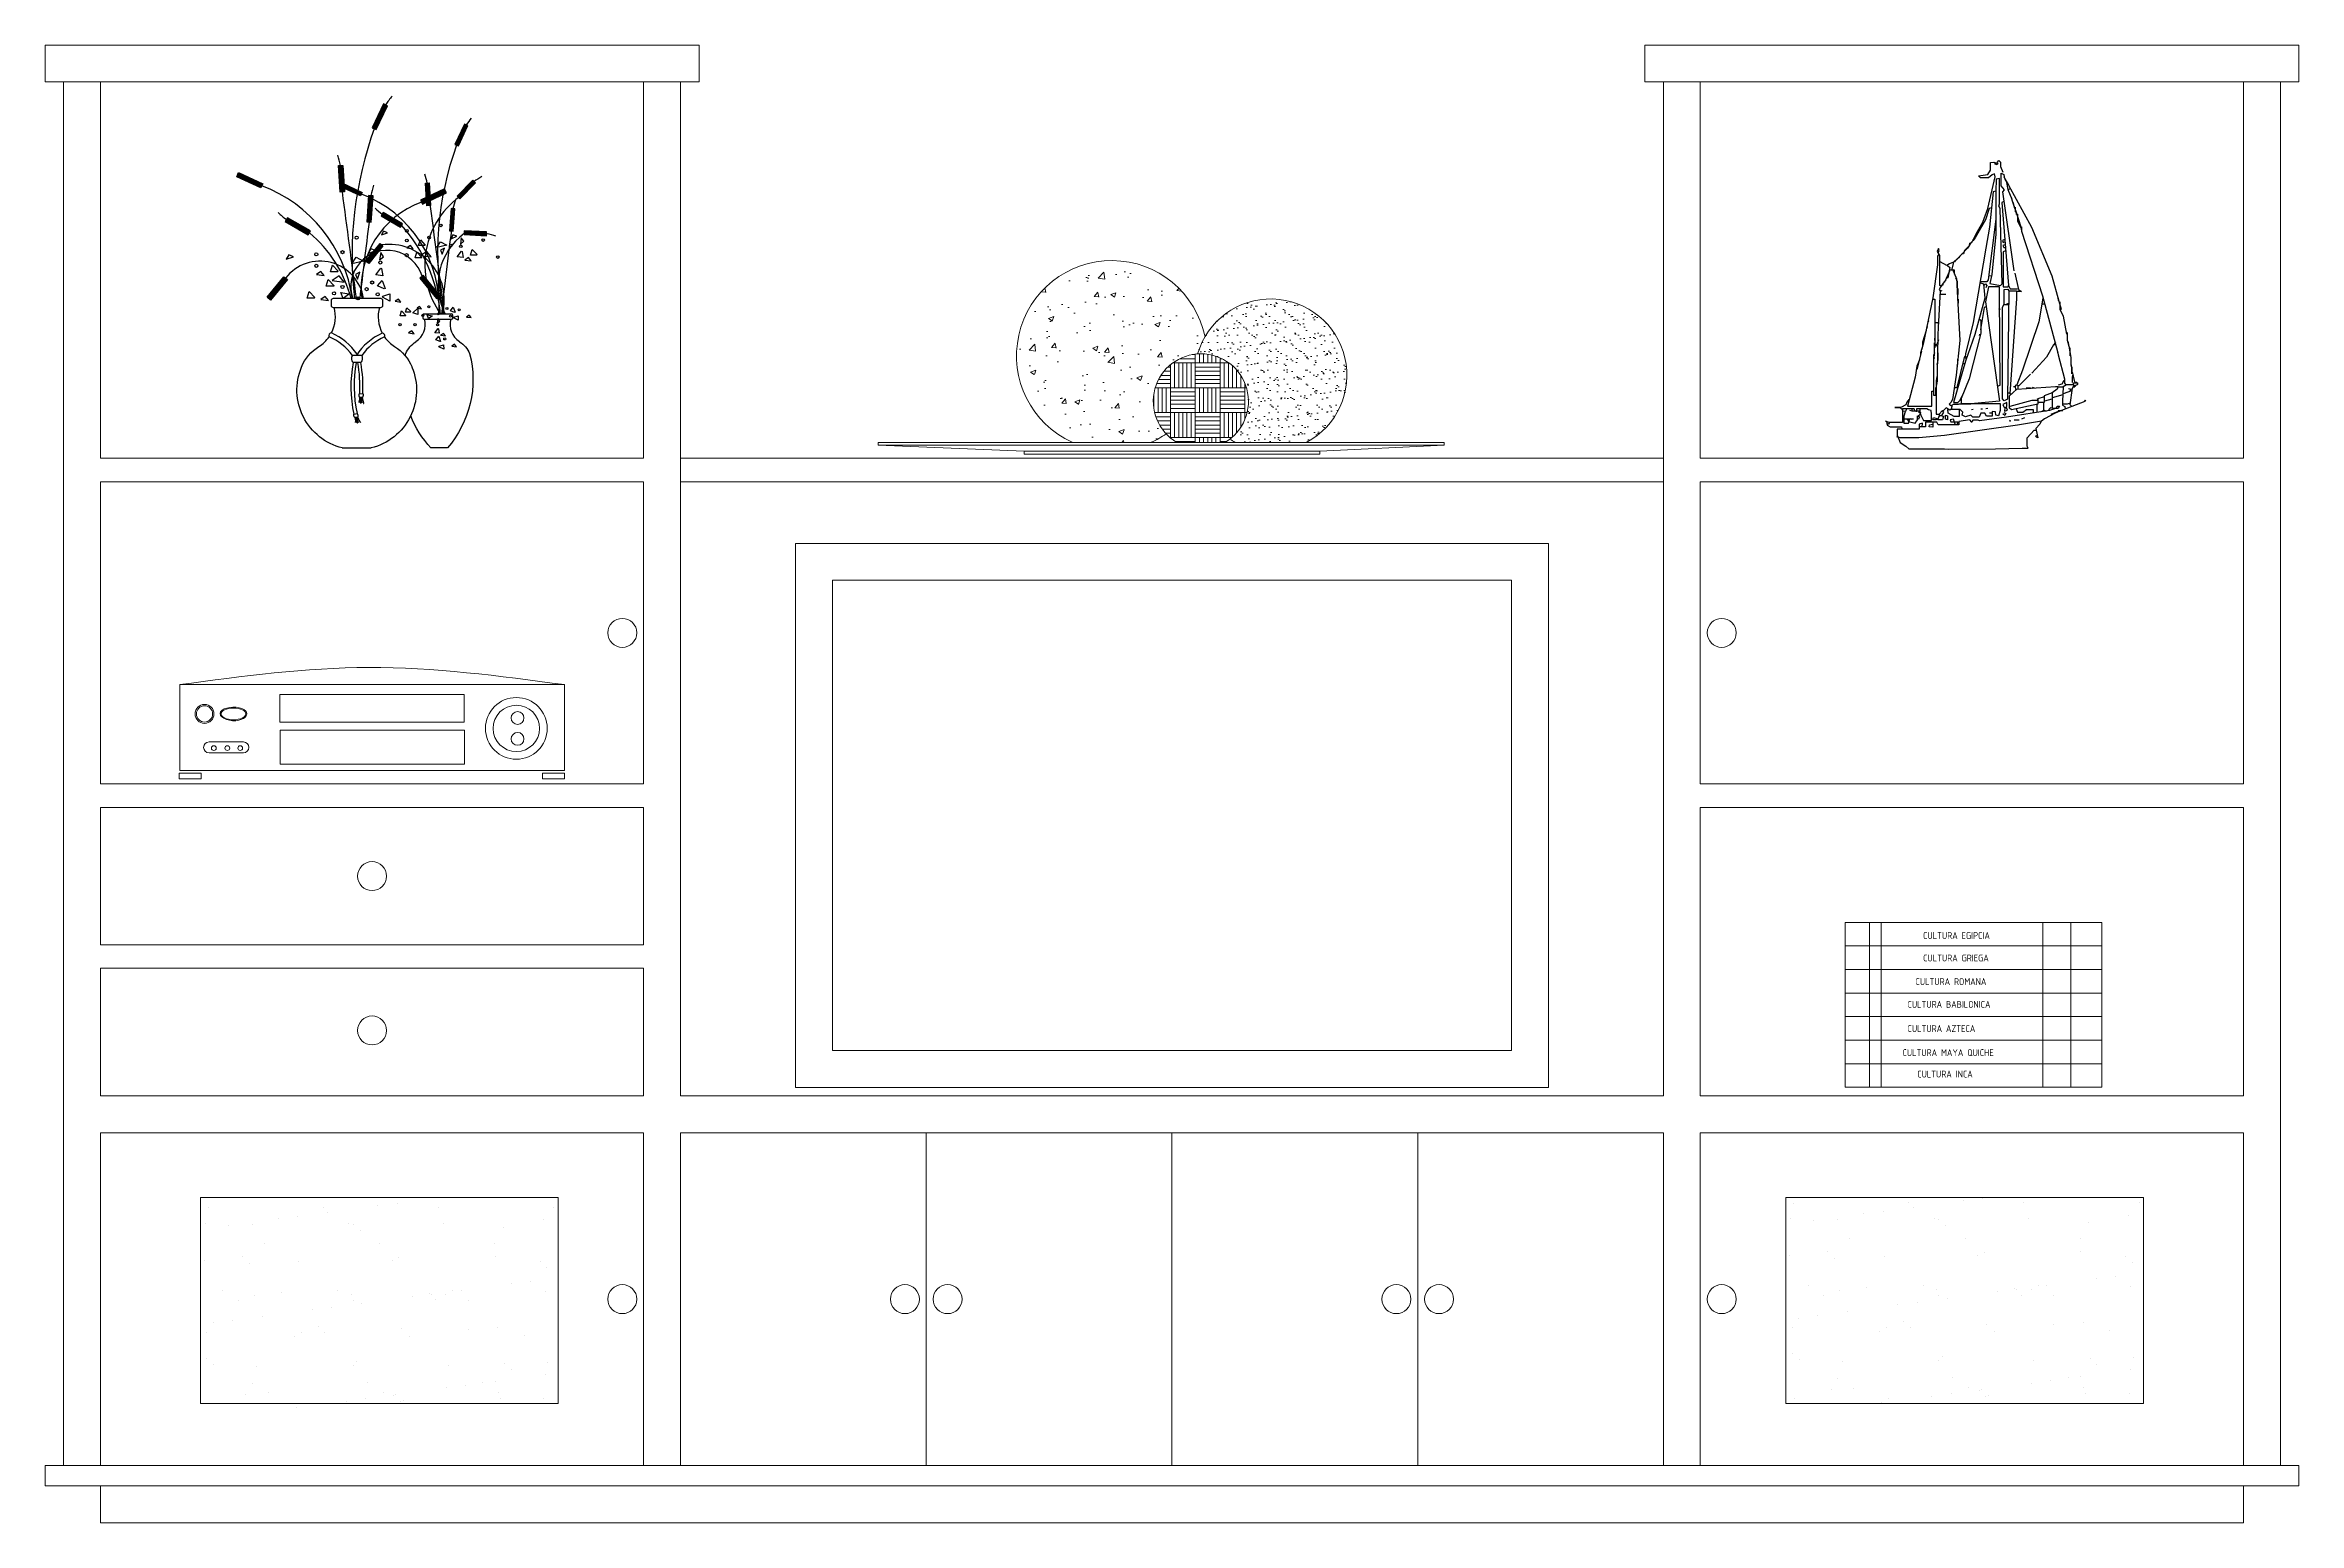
# Model space of a CAD drawing. Header units: inches. Extents: x 82.12 to 85.17, y 59.2 to 61.2.
import ezdxf

# ---------------------------------------------------------------- set-up
doc = ezdxf.new("R2010")
doc.units = ezdxf.units.IN
doc.header["$MEASUREMENT"] = 0
doc.layers.add('www.dwgautocad.com', color=7, linetype='CONTINUOUS')
doc.styles.get("Standard").update_dxf_attribs({"font": 'archquik.shx'})

msp = doc.modelspace()

# ---------------------------------------------------------------- texts
at = {"layer": 'www.dwgautocad.com'}
for s, p in [('CULTURA EGIPCIA', (84.6616, 59.9934)), ('CULTURA GRIEGA', (84.6616, 59.963)), ('CULTURA ROMANA', (84.6513, 59.9311)), ('CULTURA BABILONICA', (84.6405, 59.9002)), ('CULTURA AZTECA', (84.6405, 59.8675)), ('CULTURA MAYA QUICHE', (84.6337, 59.8349)), ('CULTURA INCA', (84.6536, 59.8059))]:
    msp.add_text(s, height=0.009373, dxfattribs=at).set_placement(p)

# ---------------------------------------------------------------- hatches: boundary and pattern name
at = {"layer": 'www.dwgautocad.com', "lineweight": 0}
h = msp.add_hatch(dxfattribs=at)
h.set_pattern_fill('AR-CONC', color=256, scale=0.01, style=0)
h.set_pattern_definition([(50, (-134.7234, -1.521446), (0.071726018, -0.006275213), [0.0075, -0.0825]), (355, (-134.7234, -1.521446), (-0.013875133, 0.075219213), [0.006, -0.066]), (100.4514, (-134.71742, -1.52197), (0.057850938, 0.068943954), [0.00637402, -0.070114211]), (46.1842, (-134.7234, -1.50145), (0.106724105, -0.0165519), [0.01125, -0.12375]), (96.6356, (-134.7145, -1.50283), (0.09346627, 0.097411787), [0.00956103, -0.1051713]), (351.1842, (-134.7234, -1.50145), (0.093466195, 0.09741186), [0.009, -0.099]), (21, (-134.7134, -1.506446), (0.059690705, -0.040261889), [0.0075, -0.0825]), (326, (-134.7134, -1.506446), (0.024331533, 0.072515005), [0.006, -0.066]), (71.4514, (-134.708424, -1.5098), (0.084022263, 0.03225305), [0.00637402, -0.070114211]), (37.5, (-134.723398, -1.521446), (0.0012159855, 0.0332893854), [0, -0.0652, 0, -0.067, 0, -0.06625]), (7.5, (-134.7234, -1.521446), (0.026306954, 0.039441171), [0, -0.0382, 0, -0.0637, 0, -0.02525]), (327.5, (-134.745698, -1.521446), (0.0533822436, -0.0022554872), [0, -0.025, 0, -0.078, 0, -0.1035]), (317.5, (-134.7557, -1.521446), (0.058318617, 0.010010498), [0, -0.0325, 0, -0.0518, 0, -0.0735])])
h.paths.add_polyline_path([(83.5101, 60.6655), (83.617, 60.6655, 0.04518), (83.6372, 60.6771, -0.632268), (83.6799, 60.7853, -0.061145), (83.6897, 60.8084, 1.630963)])
h = msp.add_hatch(dxfattribs=at)
h.set_pattern_fill('AR-SAND', color=256, scale=0.01, style=0)
h.set_pattern_definition([(37.5, (-134.723398, -1.521446), (-0.0006299336, 0.0192682377), [0, -0.0152, 0, -0.017, 0, -0.01625]), (7.5, (-134.723398, -1.521446), (0.017697767, 0.0282214607), [0, -0.0082, 0, -0.0137, 0, -0.00525]), (327.5, (-134.735698, -1.521446), (0.0311414186, 5.65905e-05), [0, -0.005, 0, -0.018, 0, -0.0235]), (317.5, (-134.735698, -1.521446), (0.030061266, 0.0087767556), [0, -0.0025, 0, -0.0118, 0, -0.0135])])
h.paths.add_polyline_path([(83.7233, 60.6699, 0.020918), (83.7307, 60.6655), (83.8269, 60.6655, 1.511498), (83.6799, 60.7853, -0.743418)])
h = msp.add_hatch(dxfattribs=at)
h.set_pattern_fill('AR-PARQ1', color=256, scale=0.0028, style=0)
h.set_pattern_definition([(90, (-134.7234, -1.521446), (-0.0336, 0.0336), [0.0336, -0.0336]), (90, (-134.7178, -1.521446), (-0.0336, 0.0336), [0.0336, -0.0336]), (90, (-134.7122, -1.521446), (-0.0336, 0.0336), [0.0336, -0.0336]), (90, (-134.7066, -1.521446), (-0.0336, 0.0336), [0.0336, -0.0336]), (90, (-134.701, -1.521446), (-0.0336, 0.0336), [0.0336, -0.0336]), (90, (-134.6954, -1.521446), (-0.0336, 0.0336), [0.0336, -0.0336]), (90, (-134.6898, -1.521446), (-0.0336, 0.0336), [0.0336, -0.0336]), (0, (-134.7234, -1.487846), (0.0336, -0.0336), [0.0336, -0.0336]), (0, (-134.7234, -1.482246), (0.0336, -0.0336), [0.0336, -0.0336]), (0, (-134.7234, -1.476646), (0.0336, -0.0336), [0.0336, -0.0336]), (0, (-134.7234, -1.471046), (0.0336, -0.0336), [0.0336, -0.0336]), (0, (-134.7234, -1.465446), (0.0336, -0.0336), [0.0336, -0.0336]), (0, (-134.7234, -1.459846), (0.0336, -0.0336), [0.0336, -0.0336]), (0, (-134.7234, -1.454246), (0.0336, -0.0336), [0.0336, -0.0336])])
h.paths.add_polyline_path([(83.6516, 60.6655), (83.7168, 60.6655, 3.674205)])

# ---------------------------------------------------------------- linework, layer by layer
for p, q in [((82.1201, 61.1532), (82.1201, 61.2032)), ((83.0051, 61.2032), (82.1201, 61.2032)), ((83.0051, 61.1532), (83.0051, 61.2032)), ((85.1701, 61.2032), (84.2851, 61.2032)), ((84.2851, 61.1532), (84.2851, 61.2032)), ((85.1701, 61.1532), (85.1701, 61.2032)), ((83.0051, 61.1532), (82.1201, 61.1532)), ((82.1451, 59.281), (82.1451, 61.1532)), ((82.1951, 60.6441), (82.1951, 61.1532)), ((82.9301, 60.6441), (82.9301, 61.1532)), ((82.9801, 59.781), (82.9801, 61.1532)), ((85.1701, 61.1532), (84.2851, 61.1532)), ((84.3101, 59.781), (84.3101, 61.1532)), ((84.3601, 60.6441), (84.3601, 61.1532)), ((85.0951, 60.6441), (85.0951, 61.1532)), ((85.1451, 59.281), (85.1451, 61.1532)), ((83.2475, 60.6655), (83.2475, 60.6615)), ((83.2475, 60.6655), (84.0135, 60.6655)), ((84.0135, 60.6655), (84.0135, 60.6615)), ((82.9301, 60.6441), (82.1951, 60.6441)), ((84.3101, 60.6441), (82.9801, 60.6441)), ((83.2475, 60.6615), (84.0135, 60.6615)), ((83.4451, 60.6535), (83.2475, 60.6615)), ((83.4451, 60.6535), (83.4451, 60.6495)), ((83.4451, 60.6535), (83.8451, 60.6535)), ((83.4451, 60.6495), (83.8451, 60.6495)), ((83.8451, 60.6535), (84.0135, 60.6615)), ((83.8451, 60.6535), (83.8451, 60.6495)), ((85.0951, 60.6441), (84.3601, 60.6441)), ((82.9301, 60.6122), (82.1951, 60.6122)), ((82.1951, 60.2032), (82.1951, 60.6122)), ((82.9301, 60.2032), (82.9301, 60.6122)), ((84.3101, 60.6122), (82.9801, 60.6122)), ((85.0951, 60.6122), (84.3601, 60.6122)), ((84.3601, 60.2032), (84.3601, 60.6122)), ((85.0951, 60.2032), (85.0951, 60.6122)), ((82.3421, 60.2601), (82.3885, 60.2601)), ((82.3421, 60.2453), (82.3885, 60.2453)), ((82.9301, 60.2032), (82.1951, 60.2032)), ((85.0951, 60.2032), (84.3601, 60.2032)), ((82.9301, 60.1712), (82.1951, 60.1712)), ((82.1951, 59.9857), (82.1951, 60.1712)), ((82.9301, 59.9857), (82.9301, 60.1712)), ((85.0951, 60.1712), (84.3601, 60.1712)), ((84.3601, 59.781), (84.3601, 60.1712)), ((85.0951, 59.781), (85.0951, 60.1712)), ((84.9034, 60.0158), (84.5561, 60.0158)), ((84.5561, 60.0158), (84.5561, 59.7927)), ((84.5892, 60.0158), (84.5892, 59.7927)), ((84.6046, 60.0158), (84.6046, 59.7927)), ((84.8235, 60.0158), (84.8235, 59.7927)), ((84.8617, 60.0158), (84.8617, 59.7927)), ((84.9034, 60.0158), (84.9034, 59.7927)), ((82.9301, 59.9857), (82.1951, 59.9857)), ((84.9034, 59.984), (84.5561, 59.984)), ((82.9301, 59.9538), (82.1951, 59.9538)), ((82.1951, 59.781), (82.1951, 59.9538)), ((82.9301, 59.781), (82.9301, 59.9538)), ((84.9034, 59.9521), (84.5561, 59.9521)), ((84.9034, 59.9202), (84.5561, 59.9202)), ((84.9034, 59.8883), (84.5561, 59.8883)), ((84.9034, 59.8564), (84.5561, 59.8564)), ((84.9034, 59.8246), (84.5561, 59.8246)), ((82.9301, 59.781), (82.1951, 59.781)), ((84.3101, 59.781), (82.9801, 59.781)), ((85.0951, 59.781), (84.3601, 59.781)), ((84.9034, 59.7927), (84.5561, 59.7927)), ((82.1951, 59.281), (82.1951, 59.731)), ((82.9301, 59.731), (82.1951, 59.731)), ((82.9301, 59.281), (82.9301, 59.731)), ((82.9801, 59.281), (82.9801, 59.731)), ((84.3101, 59.731), (82.9801, 59.731)), ((83.3126, 59.731), (83.3126, 59.281)), ((83.6451, 59.731), (83.6451, 59.281)), ((83.9776, 59.731), (83.9776, 59.281)), ((84.3101, 59.281), (84.3101, 59.731)), ((85.0951, 59.731), (84.3601, 59.731)), ((84.3601, 59.281), (84.3601, 59.731)), ((85.0951, 59.281), (85.0951, 59.731)), ((82.3305, 59.3648), (82.3305, 59.6435)), ((82.3305, 59.6435), (82.8145, 59.6435)), ((82.3413, 59.6294), (82.3413, 59.6294)), ((82.497, 59.6297), (82.497, 59.6297)), ((82.5706, 59.6326), (82.5706, 59.6326)), ((82.5966, 59.636), (82.5966, 59.636)), ((82.6527, 59.63), (82.6527, 59.63)), ((82.8084, 59.6303), (82.8084, 59.6303)), ((82.8145, 59.6435), (82.8145, 59.3648)), ((84.4758, 59.6435), (84.4758, 59.3648)), ((84.9598, 59.6435), (84.4758, 59.6435)), ((84.4866, 59.6361), (84.4866, 59.6361)), ((84.6424, 59.6363), (84.6424, 59.6363)), ((84.648, 59.6303), (84.648, 59.6303)), ((84.7159, 59.6393), (84.7159, 59.6393)), ((84.7419, 59.6427), (84.7419, 59.6427)), ((84.7981, 59.6366), (84.7981, 59.6366)), ((84.9538, 59.6369), (84.9538, 59.6369)), ((84.9598, 59.3648), (84.9598, 59.6435)), ((82.3372, 59.6089), (82.3372, 59.6089)), ((82.3681, 59.606), (82.3681, 59.606)), ((82.4003, 59.6073), (82.4003, 59.6073)), ((82.436, 59.6149), (82.436, 59.6149)), ((82.462, 59.6183), (82.462, 59.6183)), ((82.5027, 59.6237), (82.5027, 59.6237)), ((82.5312, 59.6089), (82.5312, 59.6089)), ((82.5373, 59.6072), (82.5373, 59.6072)), ((82.5465, 59.5988), (82.5465, 59.5988)), ((82.6591, 59.6083), (82.6591, 59.6083)), ((82.7403, 59.6028), (82.7403, 59.6028)), ((82.7941, 59.6132), (82.7941, 59.6132)), ((84.4825, 59.6156), (84.4825, 59.6156)), ((84.5134, 59.6126), (84.5134, 59.6126)), ((84.5456, 59.6139), (84.5456, 59.6139)), ((84.5813, 59.6215), (84.5813, 59.6215)), ((84.6074, 59.625), (84.6074, 59.625)), ((84.6765, 59.6156), (84.6765, 59.6156)), ((84.6826, 59.6139), (84.6826, 59.6139)), ((84.6918, 59.6054), (84.6918, 59.6054)), ((84.8044, 59.615), (84.8044, 59.615)), ((84.8856, 59.6094), (84.8856, 59.6094)), ((84.9394, 59.6198), (84.9394, 59.6198)), ((82.4172, 59.581), (82.4172, 59.581)), ((82.5729, 59.5813), (82.5729, 59.5813)), ((82.7286, 59.5816), (82.7286, 59.5816)), ((84.5323, 59.57), (84.5323, 59.57)), ((84.5626, 59.5877), (84.5626, 59.5877)), ((84.7183, 59.588), (84.7183, 59.588)), ((84.7441, 59.5687), (84.7441, 59.5687)), ((84.874, 59.5883), (84.874, 59.5883)), ((84.875, 59.5704), (84.875, 59.5704)), ((82.3358, 59.5578), (82.3358, 59.5578)), ((82.387, 59.5633), (82.387, 59.5633)), ((82.3962, 59.5549), (82.3962, 59.5549)), ((82.4637, 59.5572), (82.4637, 59.5572)), ((82.59, 59.5589), (82.59, 59.5589)), ((82.5988, 59.562), (82.5988, 59.562)), ((82.7297, 59.5637), (82.7297, 59.5637)), ((82.7901, 59.5572), (82.7901, 59.5572)), ((82.7993, 59.5487), (82.7993, 59.5487)), ((84.4812, 59.5644), (84.4812, 59.5644)), ((84.5415, 59.5615), (84.5415, 59.5615)), ((84.6091, 59.5638), (84.6091, 59.5638)), ((84.7353, 59.5656), (84.7353, 59.5656)), ((84.9226, 59.537), (84.9226, 59.537)), ((84.9354, 59.5638), (84.9354, 59.5638)), ((84.9446, 59.5554), (84.9446, 59.5554)), ((82.3606, 59.5176), (82.3606, 59.5176)), ((82.4034, 59.5109), (82.4034, 59.5109)), ((82.4397, 59.515), (82.4397, 59.515)), ((82.5163, 59.5179), (82.5163, 59.5179)), ((82.5343, 59.5126), (82.5343, 59.5126)), ((82.6167, 59.5092), (82.6167, 59.5092)), ((82.6398, 59.5133), (82.6398, 59.5133)), ((82.6427, 59.5127), (82.6427, 59.5127)), ((82.6622, 59.512), (82.6622, 59.512)), ((82.672, 59.5182), (82.672, 59.5182)), ((82.6834, 59.518), (82.6834, 59.518)), ((82.7513, 59.5269), (82.7513, 59.5269)), ((82.7773, 59.5304), (82.7773, 59.5304)), ((82.7973, 59.5168), (82.7973, 59.5168)), ((84.5059, 59.5243), (84.5059, 59.5243)), ((84.527, 59.5108), (84.527, 59.5108)), ((84.5488, 59.5176), (84.5488, 59.5176)), ((84.585, 59.5217), (84.585, 59.5217)), ((84.6616, 59.5246), (84.6616, 59.5246)), ((84.6796, 59.5192), (84.6796, 59.5192)), ((84.6827, 59.5111), (84.6827, 59.5111)), ((84.6941, 59.5069), (84.6941, 59.5069)), ((84.762, 59.5159), (84.762, 59.5159)), ((84.7851, 59.52), (84.7851, 59.52)), ((84.788, 59.5193), (84.788, 59.5193)), ((84.7943, 59.5115), (84.7943, 59.5115)), ((84.8076, 59.5186), (84.8076, 59.5186)), ((84.8174, 59.5248), (84.8174, 59.5248)), ((84.8287, 59.5247), (84.8287, 59.5247)), ((84.8384, 59.5114), (84.8384, 59.5114)), ((84.8966, 59.5336), (84.8966, 59.5336)), ((84.9426, 59.5235), (84.9426, 59.5235)), ((82.3735, 59.4772), (82.3735, 59.4772)), ((82.3817, 59.5042), (82.3817, 59.5042)), ((82.4142, 59.4826), (82.4142, 59.4826)), ((82.4821, 59.4915), (82.4821, 59.4915)), ((82.5081, 59.4949), (82.5081, 59.4949)), ((82.5374, 59.5045), (82.5374, 59.5045)), ((82.5488, 59.5003), (82.5488, 59.5003)), ((82.649, 59.5049), (82.649, 59.5049)), ((82.6931, 59.5048), (82.6931, 59.5048)), ((84.4928, 59.4804), (84.4928, 59.4804)), ((84.5189, 59.4839), (84.5189, 59.4839)), ((84.5595, 59.4892), (84.5595, 59.4892)), ((84.6274, 59.4982), (84.6274, 59.4982)), ((84.6348, 59.4761), (84.6348, 59.4761)), ((84.6535, 59.5016), (84.6535, 59.5016)), ((82.339, 59.4615), (82.339, 59.4615)), ((82.3475, 59.4738), (82.3475, 59.4738)), ((82.4576, 59.4558), (82.4576, 59.4558)), ((82.4669, 59.4608), (82.4669, 59.4608)), ((82.4895, 59.4694), (82.4895, 59.4694)), ((82.4987, 59.461), (82.4987, 59.461)), ((82.6019, 59.4657), (82.6019, 59.4657)), ((82.6133, 59.4561), (82.6133, 59.4561)), ((82.6925, 59.465), (82.6925, 59.465)), ((82.7328, 59.4674), (82.7328, 59.4674)), ((82.769, 59.4564), (82.769, 59.4564)), ((84.4843, 59.4681), (84.4843, 59.4681)), ((84.6029, 59.4625), (84.6029, 59.4625)), ((84.6122, 59.4675), (84.6122, 59.4675)), ((84.644, 59.4676), (84.644, 59.4676)), ((84.7473, 59.4723), (84.7473, 59.4723)), ((84.7586, 59.4628), (84.7586, 59.4628)), ((84.8378, 59.4716), (84.8378, 59.4716)), ((84.8781, 59.474), (84.8781, 59.474)), ((84.9143, 59.4631), (84.9143, 59.4631)), ((82.3392, 59.4255), (82.3392, 59.4255)), ((82.3484, 59.4171), (82.3484, 59.4171)), ((82.4066, 59.4146), (82.4066, 59.4146)), ((82.5375, 59.4162), (82.5375, 59.4162)), ((82.5422, 59.4211), (82.5422, 59.4211)), ((82.6654, 59.4156), (82.6654, 59.4156)), ((82.7422, 59.4194), (82.7422, 59.4194)), ((82.8004, 59.4205), (82.8004, 59.4205)), ((84.4845, 59.4322), (84.4845, 59.4322)), ((84.4937, 59.4237), (84.4937, 59.4237)), ((84.5519, 59.4212), (84.5519, 59.4212)), ((84.6828, 59.4229), (84.6828, 59.4229)), ((84.6875, 59.4278), (84.6875, 59.4278)), ((84.8107, 59.4223), (84.8107, 59.4223)), ((84.8876, 59.426), (84.8876, 59.426)), ((84.8968, 59.4176), (84.8968, 59.4176)), ((84.9457, 59.4271), (84.9457, 59.4271)), ((82.401, 59.3924), (82.401, 59.3924)), ((82.5567, 59.3927), (82.5567, 59.3927)), ((82.6628, 59.3858), (82.6628, 59.3858)), ((82.6888, 59.3893), (82.6888, 59.3893)), ((82.7124, 59.393), (82.7124, 59.393)), ((82.7295, 59.3946), (82.7295, 59.3946)), ((82.7515, 59.411), (82.7515, 59.411)), ((82.7974, 59.4036), (82.7974, 59.4036)), ((84.5372, 59.3839), (84.5372, 59.3839)), ((84.5463, 59.3991), (84.5463, 59.3991)), ((84.5674, 59.3856), (84.5674, 59.3856)), ((84.702, 59.3994), (84.702, 59.3994)), ((84.7231, 59.3859), (84.7231, 59.3859)), ((84.7402, 59.3835), (84.7402, 59.3835)), ((84.8081, 59.3925), (84.8081, 59.3925)), ((84.8341, 59.3959), (84.8341, 59.3959)), ((84.8577, 59.3996), (84.8577, 59.3996)), ((84.8748, 59.4013), (84.8748, 59.4013)), ((84.8788, 59.3862), (84.8788, 59.3862)), ((84.9427, 59.4102), (84.9427, 59.4102)), ((82.8145, 59.3648), (82.3305, 59.3648)), ((82.3421, 59.3651), (82.3421, 59.3651)), ((82.3919, 59.3772), (82.3919, 59.3772)), ((82.4221, 59.379), (82.4221, 59.379)), ((82.4603, 59.3592), (82.4603, 59.3592)), ((82.47, 59.3645), (82.47, 59.3645)), ((82.5282, 59.3681), (82.5282, 59.3681)), ((82.5542, 59.3715), (82.5542, 59.3715)), ((82.5778, 59.3793), (82.5778, 59.3793)), ((82.5919, 59.3755), (82.5919, 59.3755)), ((82.5949, 59.3769), (82.5949, 59.3769)), ((82.6012, 59.3671), (82.6012, 59.3671)), ((82.6051, 59.3694), (82.6051, 59.3694)), ((82.7335, 59.3796), (82.7335, 59.3796)), ((82.736, 59.371), (82.736, 59.371)), ((82.795, 59.3711), (82.795, 59.3711)), ((84.4758, 59.3648), (84.9598, 59.3648)), ((84.4875, 59.3718), (84.4875, 59.3718)), ((84.6056, 59.3658), (84.6056, 59.3658)), ((84.6154, 59.3711), (84.6154, 59.3711)), ((84.6735, 59.3748), (84.6735, 59.3748)), ((84.6996, 59.3782), (84.6996, 59.3782)), ((84.7373, 59.3822), (84.7373, 59.3822)), ((84.7465, 59.3737), (84.7465, 59.3737)), ((84.7504, 59.376), (84.7504, 59.376)), ((84.8813, 59.3777), (84.8813, 59.3777)), ((84.9403, 59.3777), (84.9403, 59.3777)), ((85.1701, 59.281), (82.1201, 59.281)), ((82.1201, 59.2532), (82.1201, 59.281)), ((85.1701, 59.2532), (85.1701, 59.281)), ((85.1701, 59.2532), (82.1201, 59.2532)), ((82.1951, 59.2032), (82.1951, 59.2532)), ((85.0951, 59.2032), (85.0951, 59.2532)), ((85.0951, 59.2032), (82.1951, 59.2032))]:
    msp.add_line(p, q, dxfattribs=at)
at = {"layer": 'www.dwgautocad.com', "linetype": 'Continuous'}
for p, q in [((82.5783, 61.1236), (82.5629, 61.0912)), ((82.5837, 61.1211), (82.5783, 61.1236)), ((82.5683, 61.0887), (82.5837, 61.1211)), ((82.6878, 61.0962), (82.6748, 61.0688)), ((82.6794, 61.0667), (82.6924, 61.0941)), ((82.6924, 61.0941), (82.6878, 61.0962)), ((82.5629, 61.0912), (82.5683, 61.0887)), ((82.6748, 61.0688), (82.6794, 61.0667)), ((82.517, 61.04), (82.523, 61.0404)), ((82.5194, 61.0042), (82.517, 61.04)), ((82.523, 61.0404), (82.5254, 61.0046)), ((82.3796, 61.025), (82.3821, 61.0305)), ((82.4121, 61.01), (82.3796, 61.025)), ((82.3821, 61.0305), (82.4147, 61.0154)), ((82.4147, 61.0154), (82.4121, 61.01)), ((82.5254, 61.0046), (82.5194, 61.0042)), ((82.5195, 61.0119), (82.5216, 61.0165)), ((82.547, 60.9991), (82.5195, 61.0119)), ((82.5216, 61.0165), (82.5491, 61.0037)), ((82.5491, 61.0037), (82.547, 60.9991)), ((82.6608, 61.0084), (82.6283, 60.9933)), ((82.6308, 60.9879), (82.6633, 61.003)), ((82.6349, 61.0161), (82.6399, 61.0165)), ((82.6369, 60.9858), (82.6349, 61.0161)), ((82.6399, 61.0165), (82.6419, 60.9862)), ((82.6633, 61.003), (82.6608, 61.0084)), ((82.6989, 61.0202), (82.6776, 60.9986)), ((82.6812, 60.995), (82.7025, 61.0167)), ((82.7025, 61.0167), (82.6989, 61.0202)), ((82.558, 60.9997), (82.5556, 60.9639)), ((82.564, 60.9993), (82.558, 60.9997)), ((82.5616, 60.9635), (82.564, 60.9993)), ((82.5775, 60.9764), (82.575, 60.972)), ((82.575, 60.972), (82.6013, 60.9569)), ((82.6038, 60.9613), (82.5775, 60.9764)), ((82.6283, 60.9933), (82.6308, 60.9879)), ((82.6419, 60.9862), (82.6369, 60.9858)), ((82.6695, 60.982), (82.6675, 60.9518)), ((82.6746, 60.9817), (82.6695, 60.982)), ((82.6725, 60.9514), (82.6746, 60.9817)), ((82.6776, 60.9986), (82.6812, 60.995)), ((82.4482, 60.9695), (82.4452, 60.9643)), ((82.4452, 60.9643), (82.4763, 60.9464)), ((82.4793, 60.9516), (82.4482, 60.9695)), ((82.4763, 60.9464), (82.4793, 60.9516)), ((82.5556, 60.9639), (82.5616, 60.9635)), ((82.5781, 60.9513), (82.5752, 60.9462)), ((82.5752, 60.9462), (82.5834, 60.949)), ((82.5834, 60.949), (82.5781, 60.9513)), ((82.6013, 60.9569), (82.6038, 60.9613)), ((82.6257, 60.9317), (82.628, 60.9394)), ((82.628, 60.9394), (82.6347, 60.9324)), ((82.6675, 60.9518), (82.6725, 60.9514)), ((82.6719, 60.9464), (82.6695, 60.941)), ((82.6695, 60.941), (82.6774, 60.9444)), ((82.6774, 60.9444), (82.6719, 60.9464)), ((82.6833, 60.9424), (82.6822, 60.9339)), ((82.6866, 60.9376), (82.6833, 60.9424)), ((82.6873, 60.9517), (82.6871, 60.9467)), ((82.6871, 60.9467), (82.7174, 60.9451)), ((82.7176, 60.9502), (82.6873, 60.9517)), ((82.7174, 60.9451), (82.7176, 60.9502)), ((82.4499, 60.9195), (82.4466, 60.9134)), ((82.4466, 60.9134), (82.4562, 60.9167)), ((82.4562, 60.9167), (82.4499, 60.9195)), ((82.5351, 60.907), (82.5413, 60.916)), ((82.551, 60.9105), (82.5351, 60.907)), ((82.5413, 60.916), (82.551, 60.9105)), ((82.5543, 60.9109), (82.5734, 60.9345)), ((82.5582, 60.9077), (82.5543, 60.9109)), ((82.5608, 60.9273), (82.5579, 60.9209)), ((82.5579, 60.9209), (82.5673, 60.925)), ((82.5773, 60.9313), (82.5582, 60.9077)), ((82.5673, 60.925), (82.5608, 60.9273)), ((82.5743, 60.9226), (82.5729, 60.9125)), ((82.5729, 60.9125), (82.5782, 60.9168)), ((82.5734, 60.9345), (82.5773, 60.9313)), ((82.5782, 60.9168), (82.5743, 60.9226)), ((82.6147, 60.9321), (82.6099, 60.9288)), ((82.6099, 60.9288), (82.6184, 60.9276)), ((82.6184, 60.9276), (82.6147, 60.9321)), ((82.6211, 60.9152), (82.6234, 60.9229)), ((82.6294, 60.9152), (82.6211, 60.9152)), ((82.6234, 60.9229), (82.6301, 60.9158)), ((82.634, 60.9317), (82.6257, 60.9317)), ((82.6366, 60.924), (82.6288, 60.9186)), ((82.6288, 60.9186), (82.6425, 60.9168)), ((82.6301, 60.9158), (82.6294, 60.9152)), ((82.6347, 60.9324), (82.634, 60.9317)), ((82.6425, 60.9168), (82.6366, 60.924)), ((82.6501, 60.9292), (82.6554, 60.9369)), ((82.6636, 60.9322), (82.6501, 60.9292)), ((82.6605, 60.9283), (82.6553, 60.9255)), ((82.6553, 60.9255), (82.6577, 60.9201)), ((82.6554, 60.9369), (82.6636, 60.9322)), ((82.6577, 60.9201), (82.6605, 60.9283)), ((82.6778, 60.9166), (82.6836, 60.9244)), ((82.6857, 60.9157), (82.6778, 60.9166)), ((82.6822, 60.9339), (82.6866, 60.9376)), ((82.6836, 60.9244), (82.6844, 60.9238)), ((82.6844, 60.9238), (82.6857, 60.9157)), ((82.6932, 60.9155), (82.6883, 60.9121)), ((82.6883, 60.9121), (82.6968, 60.911)), ((82.6968, 60.911), (82.6932, 60.9155)), ((82.6957, 60.9189), (82.698, 60.9266)), ((82.704, 60.9189), (82.6957, 60.9189)), ((82.698, 60.9266), (82.7047, 60.9196)), ((82.7047, 60.9196), (82.704, 60.9189)), ((82.4208, 60.8618), (82.4434, 60.8897)), ((82.448, 60.8859), (82.4254, 60.858)), ((82.4434, 60.8897), (82.448, 60.8859)), ((82.4933, 60.8968), (82.4875, 60.8928)), ((82.4875, 60.8928), (82.4976, 60.8915)), ((82.4976, 60.8915), (82.4933, 60.8968)), ((82.5007, 60.8768), (82.5034, 60.8859)), ((82.5034, 60.8859), (82.5114, 60.8775)), ((82.5063, 60.8963), (82.509, 60.9054)), ((82.516, 60.8963), (82.5063, 60.8963)), ((82.518, 60.8909), (82.5088, 60.8845)), ((82.5088, 60.8845), (82.525, 60.8824)), ((82.509, 60.9054), (82.5169, 60.8971)), ((82.5169, 60.8971), (82.516, 60.8963)), ((82.525, 60.8824), (82.518, 60.8909)), ((82.5462, 60.8959), (82.5402, 60.8927)), ((82.5402, 60.8927), (82.5429, 60.8863)), ((82.5429, 60.8863), (82.5462, 60.8959)), ((82.5677, 60.8921), (82.5746, 60.9013)), ((82.5771, 60.891), (82.5677, 60.8921)), ((82.5701, 60.8772), (82.5761, 60.8845)), ((82.5746, 60.9013), (82.5755, 60.9006)), ((82.5755, 60.9006), (82.5771, 60.891)), ((82.5761, 60.8845), (82.5802, 60.8738)), ((82.632, 60.8916), (82.6274, 60.8879)), ((82.6274, 60.8879), (82.65, 60.86)), ((82.6546, 60.8638), (82.632, 60.8916)), ((82.4254, 60.858), (82.4208, 60.8618)), ((82.4747, 60.8607), (82.4774, 60.8698)), ((82.4845, 60.8607), (82.4747, 60.8607)), ((82.4774, 60.8698), (82.4853, 60.8615)), ((82.4853, 60.8615), (82.4845, 60.8607)), ((82.4993, 60.8627), (82.4935, 60.8587)), ((82.4935, 60.8587), (82.5036, 60.8574)), ((82.5036, 60.8574), (82.4993, 60.8627)), ((82.5105, 60.8768), (82.5007, 60.8768)), ((82.5114, 60.8775), (82.5105, 60.8768)), ((82.5204, 60.8684), (82.531, 60.8666)), ((82.5234, 60.8602), (82.5204, 60.8684)), ((82.5309, 60.8658), (82.5234, 60.8602)), ((82.531, 60.8666), (82.5309, 60.8658)), ((82.5791, 60.8734), (82.5701, 60.8772)), ((82.5766, 60.8622), (82.5772, 60.8632)), ((82.5868, 60.8568), (82.5766, 60.8622)), ((82.5772, 60.8632), (82.5865, 60.8663)), ((82.5802, 60.8738), (82.5791, 60.8734)), ((82.5865, 60.8663), (82.5868, 60.8568)), ((82.5983, 60.8593), (82.594, 60.8564)), ((82.594, 60.8564), (82.6015, 60.8554)), ((82.6015, 60.8554), (82.5983, 60.8593)), ((82.6081, 60.8419), (82.6098, 60.8476)), ((82.6098, 60.8476), (82.6149, 60.8424)), ((82.6269, 60.8494), (82.6236, 60.8471)), ((82.6294, 60.8463), (82.6269, 60.8494)), ((82.65, 60.86), (82.6546, 60.8638)), ((82.6687, 60.8437), (82.6725, 60.8483)), ((82.6725, 60.8483), (82.6751, 60.8415)), ((82.6005, 60.8368), (82.6025, 60.8436)), ((82.6079, 60.8368), (82.6005, 60.8368)), ((82.6025, 60.8436), (82.6085, 60.8373)), ((82.6085, 60.8373), (82.6079, 60.8368)), ((82.6143, 60.8419), (82.6081, 60.8419)), ((82.6149, 60.8424), (82.6143, 60.8419)), ((82.6178, 60.8407), (82.624, 60.8467)), ((82.6246, 60.8387), (82.6178, 60.8407)), ((82.6236, 60.8471), (82.6294, 60.8463)), ((82.624, 60.8467), (82.6246, 60.8461)), ((82.6246, 60.8461), (82.6246, 60.8387)), ((82.6314, 60.8375), (82.6314, 60.8341)), ((82.6702, 60.8392), (82.6332, 60.8392)), ((82.6332, 60.8323), (82.6702, 60.8323)), ((82.6371, 60.8381), (82.6439, 60.8369)), ((82.639, 60.8329), (82.6371, 60.8381)), ((82.6438, 60.8364), (82.639, 60.8329)), ((82.6439, 60.8369), (82.6438, 60.8364)), ((82.6475, 60.8138), (82.6519, 60.8197)), ((82.6517, 60.8332), (82.6508, 60.8268)), ((82.6508, 60.8268), (82.6542, 60.8295)), ((82.6542, 60.8295), (82.6517, 60.8332)), ((82.6519, 60.8197), (82.6525, 60.8192)), ((82.6525, 60.8192), (82.6535, 60.8131)), ((82.6744, 60.8412), (82.6687, 60.8437)), ((82.672, 60.8341), (82.672, 60.8375)), ((82.6728, 60.8342), (82.6732, 60.8348)), ((82.6793, 60.8307), (82.6728, 60.8342)), ((82.6732, 60.8348), (82.679, 60.8368)), ((82.6751, 60.8415), (82.6744, 60.8412)), ((82.679, 60.8368), (82.6793, 60.8307)), ((82.694, 60.8376), (82.6903, 60.8351)), ((82.6903, 60.8351), (82.6967, 60.8343)), ((82.6967, 60.8343), (82.694, 60.8376)), ((82.6163, 60.8164), (82.612, 60.8135)), ((82.612, 60.8135), (82.6196, 60.8125)), ((82.6196, 60.8125), (82.6163, 60.8164)), ((82.6535, 60.8131), (82.6475, 60.8138)), ((82.649, 60.8044), (82.6529, 60.809)), ((82.6548, 60.8019), (82.649, 60.8044)), ((82.6529, 60.809), (82.6554, 60.8022)), ((82.6532, 60.7949), (82.6535, 60.7955)), ((82.6596, 60.7914), (82.6532, 60.7949)), ((82.6535, 60.7955), (82.6594, 60.7975)), ((82.6554, 60.8022), (82.6548, 60.8019)), ((82.6591, 60.813), (82.6554, 60.8105)), ((82.6554, 60.8105), (82.6618, 60.8096)), ((82.6618, 60.8096), (82.6591, 60.813)), ((82.6594, 60.7975), (82.6596, 60.7914)), ((82.6743, 60.7983), (82.6707, 60.7958)), ((82.6707, 60.7958), (82.6771, 60.795)), ((82.6771, 60.795), (82.6743, 60.7983))]:
    msp.add_line(p, q, dxfattribs=at)
at = {"layer": 'www.dwgautocad.com'}
for p, q in [((82.5072, 60.8571), (82.5072, 60.8511)), ((82.5744, 60.8601), (82.5102, 60.8601)), ((82.5102, 60.8482), (82.5744, 60.8482)), ((82.5774, 60.8511), (82.5774, 60.8571)), ((82.536, 60.7833), (82.5486, 60.7833)), ((82.5478, 60.7734), (82.5367, 60.7734)), ((82.5456, 60.7316), (82.5504, 60.7313)), ((82.5457, 60.7266), (82.5458, 60.7259)), ((82.5497, 60.7264), (82.5457, 60.7266)), ((82.5458, 60.7259), (82.5459, 60.7251)), ((82.5461, 60.7259), (82.546, 60.7266)), ((82.5462, 60.7252), (82.5461, 60.7259)), ((82.5466, 60.7257), (82.5465, 60.7248)), ((82.5466, 60.7265), (82.5466, 60.7257)), ((82.5468, 60.7241), (82.5469, 60.7265)), ((82.5473, 60.7255), (82.5472, 60.7247)), ((82.5473, 60.7265), (82.5473, 60.7255)), ((82.5475, 60.7239), (82.5476, 60.7265)), ((82.5485, 60.7265), (82.5484, 60.7255)), ((82.5484, 60.7255), (82.5484, 60.7247)), ((82.5486, 60.7239), (82.5488, 60.7264)), ((82.5494, 60.7264), (82.5494, 60.7257)), ((82.5494, 60.7257), (82.5496, 60.7246)), ((82.5497, 60.7258), (82.5497, 60.7264)), ((82.5499, 60.7246), (82.5497, 60.7258)), ((82.5379, 60.7037), (82.5426, 60.7047)), ((82.5432, 60.6998), (82.5393, 60.699)), ((82.5393, 60.699), (82.5396, 60.6983)), ((82.5399, 60.6984), (82.5396, 60.699)), ((82.5396, 60.6983), (82.5399, 60.6976)), ((82.5402, 60.6977), (82.5399, 60.6984)), ((82.5399, 60.6976), (82.54, 60.6969)), ((82.54, 60.6969), (82.5401, 60.6962)), ((82.5401, 60.6962), (82.5402, 60.6953)), ((82.5402, 60.6992), (82.5404, 60.6983)), ((82.5403, 60.697), (82.5402, 60.6977)), ((82.5402, 60.6953), (82.5402, 60.6944)), ((82.5404, 60.6962), (82.5403, 60.697)), ((82.5404, 60.6983), (82.5406, 60.6974)), ((82.5405, 60.6953), (82.5404, 60.6962)), ((82.541, 60.6968), (82.5405, 60.6992)), ((82.5405, 60.6944), (82.5405, 60.6953)), ((82.5406, 60.6974), (82.5408, 60.6966)), ((82.5408, 60.6966), (82.541, 60.6958)), ((82.5409, 60.6993), (82.5411, 60.6983)), ((82.5413, 60.6952), (82.541, 60.6968)), ((82.541, 60.6958), (82.5412, 60.6949)), ((82.5411, 60.6983), (82.5413, 60.6975)), ((82.5417, 60.6969), (82.5412, 60.6994)), ((82.5413, 60.6975), (82.5415, 60.6967)), ((82.5426, 60.692), (82.5413, 60.6952)), ((82.5415, 60.6967), (82.5417, 60.6959)), ((82.542, 60.6952), (82.5417, 60.6969)), ((82.5417, 60.6959), (82.5419, 60.695)), ((82.5419, 60.695), (82.5422, 60.6941)), ((82.542, 60.6996), (82.5422, 60.6987)), ((82.5434, 60.692), (82.542, 60.6952)), ((82.5422, 60.6987), (82.5424, 60.6978)), ((82.5428, 60.6972), (82.5423, 60.6996)), ((82.5424, 60.6978), (82.5426, 60.697)), ((82.5426, 60.697), (82.5428, 60.6962)), ((82.5431, 60.6956), (82.5428, 60.6972)), ((82.5428, 60.6962), (82.543, 60.6953)), ((82.5429, 60.6998), (82.5431, 60.6991)), ((82.543, 60.6953), (82.5433, 60.6944)), ((82.5431, 60.6991), (82.5436, 60.6981)), ((82.5445, 60.6923), (82.5431, 60.6956)), ((82.5434, 60.6992), (82.5432, 60.6999)), ((82.5439, 60.6982), (82.5434, 60.6992)), ((82.5436, 60.6981), (82.5441, 60.697)), ((82.5444, 60.6971), (82.5439, 60.6982)), ((82.5441, 60.697), (82.5447, 60.696)), ((82.5449, 60.6961), (82.5444, 60.6971)), ((82.545, 60.7211), (82.5447, 60.72)), ((82.5447, 60.72), (82.545, 60.7199)), ((82.5447, 60.696), (82.5453, 60.695)), ((82.5455, 60.6952), (82.5449, 60.6961)), ((82.5453, 60.722), (82.545, 60.7211)), ((82.545, 60.7199), (82.5453, 60.721)), ((82.5455, 60.7229), (82.5453, 60.722)), ((82.5453, 60.721), (82.5456, 60.7219)), ((82.5453, 60.695), (82.5458, 60.6941)), ((82.5457, 60.7237), (82.5455, 60.7229)), ((82.5461, 60.6943), (82.5455, 60.6952)), ((82.5456, 60.7219), (82.5458, 60.7228)), ((82.5458, 60.7244), (82.5457, 60.7237)), ((82.5459, 60.7251), (82.5458, 60.7244)), ((82.5458, 60.7228), (82.546, 60.7236)), ((82.546, 60.7236), (82.5461, 60.7244)), ((82.5461, 60.7244), (82.5462, 60.7252)), ((82.5465, 60.724), (82.5464, 60.7231)), ((82.5464, 60.7231), (82.5465, 60.7222)), ((82.5465, 60.7248), (82.5465, 60.724)), ((82.5465, 60.7222), (82.5465, 60.7212)), ((82.5465, 60.7212), (82.5466, 60.7202)), ((82.5466, 60.7224), (82.5468, 60.7241)), ((82.547, 60.719), (82.5466, 60.7224)), ((82.5466, 60.7202), (82.5467, 60.7189)), ((82.5467, 60.7189), (82.547, 60.719)), ((82.5472, 60.7238), (82.5471, 60.723)), ((82.5471, 60.723), (82.5472, 60.7221)), ((82.5472, 60.7247), (82.5472, 60.7238)), ((82.5472, 60.7221), (82.5472, 60.7211)), ((82.5472, 60.7211), (82.5473, 60.72)), ((82.5473, 60.7223), (82.5475, 60.7239)), ((82.5477, 60.7188), (82.5473, 60.7223)), ((82.5473, 60.72), (82.5474, 60.7189)), ((82.5474, 60.7189), (82.5477, 60.7188)), ((82.5484, 60.7247), (82.5483, 60.7239)), ((82.5483, 60.7239), (82.5483, 60.723)), ((82.5483, 60.723), (82.5483, 60.7221)), ((82.5483, 60.7221), (82.5483, 60.7211)), ((82.5483, 60.7211), (82.5484, 60.72)), ((82.5484, 60.7223), (82.5486, 60.7239)), ((82.5489, 60.7188), (82.5484, 60.7223)), ((82.5484, 60.72), (82.5486, 60.7188)), ((82.5486, 60.7188), (82.5489, 60.7188)), ((82.5496, 60.7246), (82.5498, 60.7234)), ((82.5498, 60.7234), (82.5501, 60.7223)), ((82.5501, 60.7235), (82.5499, 60.7246)), ((82.5504, 60.7224), (82.5501, 60.7235)), ((82.5501, 60.7223), (82.5504, 60.7212)), ((82.5507, 60.7213), (82.5504, 60.7224)), ((82.5504, 60.7212), (82.5507, 60.7202)), ((82.551, 60.7202), (82.5507, 60.7213)), ((82.5507, 60.7202), (82.5509, 60.7192)), ((82.5509, 60.7192), (82.5511, 60.7183)), ((82.5512, 60.7192), (82.551, 60.7202)), ((82.5511, 60.7183), (82.5514, 60.7183)), ((82.5514, 60.7183), (82.5512, 60.7192)), ((82.5402, 60.6944), (82.5401, 60.6934)), ((82.5401, 60.6934), (82.5401, 60.6923)), ((82.5401, 60.6923), (82.5404, 60.6923)), ((82.5404, 60.6934), (82.5405, 60.6944)), ((82.5404, 60.6923), (82.5404, 60.6934)), ((82.5412, 60.6949), (82.5415, 60.694)), ((82.5415, 60.694), (82.5419, 60.693)), ((82.5419, 60.693), (82.5424, 60.6918)), ((82.5422, 60.6941), (82.5426, 60.6931)), ((82.5424, 60.6918), (82.5426, 60.692)), ((82.5426, 60.6931), (82.543, 60.692)), ((82.543, 60.692), (82.5434, 60.692)), ((82.5433, 60.6944), (82.5437, 60.6934)), ((82.5437, 60.6934), (82.5442, 60.6922)), ((82.5442, 60.6922), (82.5445, 60.6923)), ((82.5458, 60.6941), (82.5464, 60.6932)), ((82.5466, 60.6934), (82.5461, 60.6943)), ((82.5464, 60.6932), (82.5468, 60.6924)), ((82.5471, 60.6925), (82.5466, 60.6934)), ((82.5468, 60.6924), (82.5471, 60.6925)), ((82.5224, 60.6579), (82.5615, 60.6579)), ((82.6647, 60.6579), (82.6422, 60.6579))]:
    msp.add_line(p, q, dxfattribs=at)
for points in [[(84.7221, 60.9296), (84.7243, 60.9318), (84.7249, 60.9351), (84.7276, 60.9362), (84.7332, 60.9477), (84.7425, 60.9637), (84.7491, 60.9819), (84.7591, 61.0249), (84.758, 61.0288), (84.7552, 61.0277), (84.7502, 61.0236), (84.7392, 61.0236), (84.7365, 61.026), (84.7491, 61.0282), (84.753, 61.0338), (84.753, 61.0442), (84.7574, 61.0448), (84.7602, 61.0437), (84.7629, 61.0431), (84.7618, 61.0409), (84.7591, 61.042), (84.7591, 61.0437)], [(84.7618, 61.0442), (84.764, 61.047), (84.7665, 61.0448), (84.7665, 61.0387), (84.7695, 61.031)], [(84.7596, 61.0056), (84.7563, 61.0045), (84.7514, 60.9566), (84.7464, 60.9285), (84.7293, 60.8276), (84.7188, 60.7851), (84.7183, 60.7818)], [(84.7602, 61.0056), (84.7602, 60.9472), (84.7547, 60.8926), (84.7519, 60.8805), (84.7662, 60.8777), (84.7684, 60.8799), (84.7657, 60.9819), (84.764, 60.9852), (84.7649, 60.9885), (84.7649, 61.0227), (84.7604, 61.0216), (84.7602, 61.0056)], [(84.785, 60.8976), (84.7695, 61.0045), (84.7717, 61.0073), (84.7673, 61.0128), (84.7673, 61.0299), (84.7706, 61.0282), (84.7712, 61.0249)], [(84.7706, 61.0255), (84.7734, 61.0189)], [(84.7723, 61.0222), (84.7773, 61.0134), (84.8081, 60.9566), (84.8357, 60.891), (84.8451, 60.8568), (84.8484, 60.8458), (84.8478, 60.8452)], [(84.774, 61.0194), (84.7762, 61.0078), (84.7817, 60.9946), (84.7811, 60.9941)], [(84.78, 61.0089), (84.7767, 61.0073)], [(84.7541, 60.983), (84.7508, 60.9819), (84.7458, 60.9665), (84.7321, 60.9422), (84.7293, 60.9389), (84.7287, 60.9395)], [(84.7706, 60.9913), (84.7679, 60.9902), (84.7773, 60.8777), (84.7795, 60.8733), (84.7888, 60.8733), (84.7894, 60.8733)], [(84.7811, 60.9963), (84.7817, 60.9935), (84.7855, 60.9814)], [(84.7833, 60.9902), (84.7833, 60.988)], [(84.7839, 60.9885), (84.7844, 60.9847)], [(84.785, 60.9852), (84.785, 60.983)], [(84.7861, 60.9836), (84.7861, 60.9775)], [(84.7861, 60.9819), (84.7861, 60.9792)], [(84.7866, 60.9797), (84.7938, 60.9571), (84.7944, 60.9533)], [(84.7872, 60.9781), (84.7877, 60.9737)], [(84.7891, 60.9742), (84.7891, 60.9654), (84.7933, 60.9566)], [(84.7602, 60.9676), (84.7497, 60.8855), (84.748, 60.8827), (84.7392, 60.8827)], [(84.7585, 60.9588), (84.7607, 60.9588)], [(84.7717, 60.94), (84.769, 60.9389), (84.7701, 60.9362), (84.7723, 60.9367)], [(84.7946, 60.9571), (84.7946, 60.9511), (84.823, 60.864), (84.844, 60.7868), (84.8434, 60.7862)], [(84.7949, 60.9538), (84.7949, 60.9516)], [(84.683, 60.9202), (84.6811, 60.9174), (84.6811, 60.9059), (84.6747, 60.8612), (84.6615, 60.7984), (84.6582, 60.7868), (84.6582, 60.7846)], [(84.6824, 60.9229), (84.6835, 60.9251), (84.6824, 60.9279), (84.6808, 60.924), (84.6838, 60.9185), (84.6837, 60.9081), (84.6837, 60.8777), (84.6885, 60.8788), (84.6885, 60.8799)], [(84.7084, 60.9147), (84.7028, 60.9092), (84.6973, 60.907), (84.6935, 60.9047), (84.6846, 60.9097)], [(84.7028, 60.9092), (84.7006, 60.8998)], [(84.7056, 60.9114), (84.7039, 60.9097)], [(84.7293, 60.9389), (84.726, 60.9356), (84.7243, 60.9323), (84.7216, 60.9285), (84.7139, 60.9202), (84.7061, 60.9119)], [(84.7111, 60.9174), (84.7095, 60.9152), (84.7089, 60.9152)], [(84.7216, 60.929), (84.7177, 60.9251), (84.7161, 60.9207), (84.7139, 60.9207)], [(84.7723, 60.9329), (84.7695, 60.9318), (84.7706, 60.929), (84.7723, 60.929)], [(84.7729, 60.9246), (84.7701, 60.9235), (84.7701, 60.8758), (84.7767, 60.8758), (84.7773, 60.8777)], [(84.6924, 60.8855), (84.6902, 60.8827), (84.6846, 60.875), (84.6835, 60.8717), (84.6869, 60.8706)], [(84.6973, 60.897), (84.6907, 60.8821), (84.6902, 60.8821)], [(84.6946, 60.9047), (84.6979, 60.902), (84.6951, 60.8882), (84.6935, 60.8877)], [(84.7056, 60.8882), (84.7075, 60.8838), (84.7075, 60.8695), (84.7111, 60.8033), (84.7061, 60.7565), (84.7012, 60.7234), (84.699, 60.7195), (84.6968, 60.7173), (84.7001, 60.7151)], [(84.6979, 60.8992), (84.7037, 60.8992), (84.7037, 60.8932)], [(84.7012, 60.8998), (84.7067, 60.8866), (84.7072, 60.881), (84.7072, 60.8744), (84.7072, 60.8744)], [(84.7392, 60.8816), (84.7431, 60.8799), (84.7453, 60.8606), (84.7315, 60.8116), (84.7188, 60.7752), (84.7028, 60.7195), (84.7084, 60.7195), (84.7111, 60.7223), (84.715, 60.7289), (84.7155, 60.7289)], [(84.7436, 60.8777), (84.7458, 60.8799), (84.748, 60.8777), (84.7464, 60.8744)], [(84.7508, 60.8915), (84.7536, 60.891)], [(84.7855, 60.8943), (84.7905, 60.8722), (84.7949, 60.8695), (84.7888, 60.8695)], [(84.6747, 60.8595), (84.6775, 60.8595), (84.6775, 60.8), (84.6775, 60.7939), (84.6769, 60.7934)], [(84.6846, 60.8706), (84.6819, 60.821)], [(84.6846, 60.8659), (84.6924, 60.8659)], [(84.7084, 60.8739), (84.7084, 60.8656)], [(84.7089, 60.8595), (84.7089, 60.854)], [(84.7624, 60.7416), (84.766, 60.7427), (84.765, 60.8651), (84.765, 60.8758), (84.7502, 60.8758), (84.7458, 60.8557), (84.7629, 60.7372), (84.7651, 60.7212), (84.731, 60.7179), (84.731, 60.7173)], [(84.7469, 60.8491), (84.7442, 60.848), (84.7398, 60.821), (84.7392, 60.8176)], [(84.7778, 60.87), (84.7756, 60.7239), (84.7712, 60.7217), (84.769, 60.7245), (84.769, 60.8485), (84.7712, 60.8524), (84.7712, 60.8722), (84.7762, 60.8728), (84.7778, 60.8706), (84.7778, 60.87)], [(84.7717, 60.8521), (84.7773, 60.8521)], [(84.7773, 60.8535), (84.7745, 60.8524)], [(84.7778, 60.8706), (84.788, 60.8706), (84.788, 60.8601), (84.7789, 60.7311), (84.7817, 60.7311)], [(84.8236, 60.8606), (84.8181, 60.8287), (84.796, 60.7631), (84.7883, 60.7432)], [(84.8225, 60.8529), (84.8258, 60.8529)], [(84.844, 60.8612), (84.8445, 60.8573)], [(84.8465, 60.8557), (84.8465, 60.8458), (84.8511, 60.8364), (84.8555, 60.8121)], [(84.6659, 60.8171), (84.6609, 60.8011), (84.6609, 60.7961)], [(84.667, 60.8221), (84.6665, 60.8199)], [(84.6687, 60.8298), (84.6681, 60.8276)], [(84.6775, 60.8281), (84.6775, 60.8243)], [(84.678, 60.8276), (84.6813, 60.8276), (84.6824, 60.8254)], [(84.6819, 60.8215), (84.6813, 60.8105), (84.6808, 60.7587), (84.6808, 60.7471)], [(84.7381, 60.832), (84.7395, 60.8309), (84.7395, 60.8132), (84.7238, 60.7515), (84.7133, 60.725), (84.7133, 60.7181), (84.7458, 60.7183), (84.7657, 60.7183), (84.7657, 60.7085), (84.7635, 60.7013), (84.7602, 60.7024), (84.7596, 60.7068), (84.7552, 60.7074), (84.7552, 60.701), (84.7475, 60.701), (84.7453, 60.7049), (84.7398, 60.7049), (84.7376, 60.6994), (84.7287, 60.6994), (84.726, 60.7024), (84.7188, 60.7002), (84.7144, 60.7024), (84.7155, 60.7063), (84.7117, 60.7099), (84.6984, 60.7099), (84.6979, 60.7085)], [(84.7662, 60.8452), (84.764, 60.8463)], [(84.6593, 60.789), (84.6532, 60.7642)], [(84.6604, 60.7939), (84.6598, 60.7917)], [(84.6769, 60.7868), (84.6758, 60.7829), (84.6764, 60.7791)], [(84.6767, 60.8), (84.6767, 60.7824)], [(84.6769, 60.8066), (84.6769, 60.8033)], [(84.6824, 60.8044), (84.6802, 60.7978), (84.678, 60.7967)], [(84.6786, 60.7967), (84.6811, 60.7956), (84.6811, 60.7873)], [(84.6816, 60.7868), (84.6816, 60.7763)], [(84.7381, 60.8121), (84.7376, 60.8099)], [(84.8407, 60.8006), (84.8379, 60.7973), (84.8285, 60.7807), (84.8087, 60.7592)], [(84.8385, 60.7978), (84.8412, 60.7978)], [(84.8434, 60.7884), (84.8445, 60.784), (84.8531, 60.7515), (84.8531, 60.7454), (84.8544, 60.7438)], [(84.8564, 60.8143), (84.8564, 60.8033)], [(84.8566, 60.8039), (84.8589, 60.7956), (84.86, 60.7928), (84.86, 60.7824)], [(84.8578, 60.8017), (84.8583, 60.7967)], [(84.8589, 60.7956), (84.8616, 60.7802), (84.8616, 60.7697)], [(84.6565, 60.7774), (84.6532, 60.7686), (84.651, 60.7537), (84.6405, 60.7146), (84.6466, 60.7146), (84.6733, 60.7146), (84.6733, 60.735), (84.6747, 60.735)], [(84.6755, 60.7818), (84.6755, 60.7294), (84.6786, 60.7294), (84.6786, 60.7399), (84.6797, 60.7399)], [(84.6808, 60.773), (84.6802, 60.7708)], [(84.7045, 60.7399), (84.7078, 60.7399), (84.7177, 60.7802), (84.7194, 60.7796)], [(84.7081, 60.778), (84.7081, 60.7713), (84.7072, 60.768)], [(84.7155, 60.7724), (84.7177, 60.7724)], [(84.7177, 60.7802), (84.7183, 60.7818), (84.7199, 60.7813)], [(84.807, 60.7576), (84.791, 60.7421), (84.7872, 60.7427), (84.7855, 60.7405), (84.7839, 60.7405)], [(84.8619, 60.7702), (84.8626, 60.7647), (84.8626, 60.7581)], [(84.8627, 60.7675), (84.8627, 60.762)], [(84.8633, 60.7609), (84.8666, 60.7476), (84.8677, 60.7465)], [(84.8638, 60.7565), (84.8633, 60.7537), (84.8633, 60.7465)], [(84.6802, 60.746), (84.6791, 60.7416), (84.6797, 60.741)], [(84.6802, 60.7548), (84.6794, 60.7487), (84.6794, 60.7035), (84.683, 60.7035)], [(84.7762, 60.7327), (84.7784, 60.7327)], [(84.8252, 60.7272), (84.8167, 60.7245), (84.8167, 60.7173), (84.7811, 60.7096), (84.7784, 60.7118), (84.7784, 60.7283), (84.7883, 60.7377), (84.8407, 60.741), (84.8445, 60.741), (84.8429, 60.7377), (84.836, 60.7327), (84.836, 60.7129)], [(84.7861, 60.7405), (84.7866, 60.7372)], [(84.7899, 60.7421), (84.7899, 60.7383)], [(84.801, 60.7394), (84.807, 60.7394), (84.8092, 60.7388)], [(84.8125, 60.7388), (84.8098, 60.7399)], [(84.8363, 60.7327), (84.8255, 60.7283), (84.8255, 60.7195), (84.817, 60.7195)], [(84.8506, 60.73), (84.8363, 60.7256)], [(84.8522, 60.7493), (84.8495, 60.7443), (84.8445, 60.7427)], [(84.8445, 60.7405), (84.8509, 60.7405), (84.8504, 60.7212), (84.8504, 60.7157), (84.8533, 60.714), (84.8539, 60.7107)], [(84.8511, 60.741), (84.8555, 60.744), (84.8644, 60.744)], [(84.8517, 60.7316), (84.8627, 60.7355)], [(84.8583, 60.7383), (84.8633, 60.7377)], [(84.8798, 60.7206), (84.8815, 60.7228), (84.8804, 60.7206), (84.8627, 60.714), (84.8605, 60.7162), (84.8638, 60.7388), (84.8655, 60.7421), (84.8649, 60.746), (84.8704, 60.746), (84.8699, 60.7432), (84.8671, 60.7421), (84.8655, 60.7421)], [(84.8605, 60.7377), (84.8605, 60.7355)], [(84.8677, 60.7416), (84.8655, 60.7399)], [(84.8682, 60.7476), (84.8699, 60.746), (84.8704, 60.7438)], [(84.651, 60.7074), (84.6494, 60.711), (84.6336, 60.711), (84.6335, 60.6975), (84.6335, 60.6922), (84.6157, 60.6922), (84.6108, 60.6942)], [(84.6422, 60.7234), (84.6394, 60.7201), (84.6383, 60.7162), (84.6323, 60.7132), (84.6235, 60.7125), (84.6295, 60.7125), (84.6328, 60.7107), (84.6334, 60.7096)], [(84.8401, 60.7052), (84.8258, 60.6975), (84.8219, 60.6942), (84.7894, 60.6886), (84.6907, 60.6749), (84.656, 60.6718), (84.6306, 60.6718), (84.6262, 60.6732)], [(84.6389, 60.7107), (84.6378, 60.7074), (84.6339, 60.7079)], [(84.6372, 60.7068), (84.6356, 60.7008), (84.6356, 60.6917), (84.6416, 60.6917), (84.6438, 60.698), (84.6455, 60.6969)], [(84.6488, 60.6969), (84.6361, 60.6969), (84.6356, 60.6975)], [(84.6394, 60.6975), (84.6416, 60.6942)], [(84.6416, 60.6936), (84.651, 60.6914), (84.6538, 60.6958), (84.6538, 60.7013), (84.6565, 60.7002), (84.6554, 60.6969), (84.6538, 60.6969)], [(84.6571, 60.7077), (84.6466, 60.7077), (84.6438, 60.7085)], [(84.6461, 60.7107), (84.6461, 60.7079)], [(84.6576, 60.7052), (84.6587, 60.7024), (84.662, 60.695), (84.6728, 60.695), (84.6728, 60.7035), (84.6725, 60.7085), (84.6687, 60.7096), (84.6665, 60.711), (84.6527, 60.711), (84.6521, 60.7068)], [(84.6549, 60.7068), (84.6576, 60.7057)], [(84.6582, 60.7063), (84.6565, 60.7024), (84.6549, 60.7013)], [(84.6571, 60.7107), (84.6571, 60.7063)], [(84.7271, 60.6931), (84.7249, 60.6958), (84.71, 60.6936), (84.71, 60.6892), (84.6819, 60.6892), (84.6802, 60.6928), (84.6648, 60.6928), (84.6648, 60.6864), (84.6571, 60.6864)], [(84.6758, 60.6991), (84.6802, 60.698), (84.6786, 60.6958), (84.6747, 60.6958), (84.6758, 60.6991)], [(84.6852, 60.7019), (84.6891, 60.7008), (84.688, 60.6961), (84.6813, 60.6961), (84.6835, 60.7008), (84.6852, 60.7019)], [(84.6869, 60.7019), (84.6896, 60.7063), (84.688, 60.7085), (84.683, 60.703), (84.6852, 60.7019)], [(84.6968, 60.7101), (84.6929, 60.7124), (84.6891, 60.7085)], [(84.6918, 60.7024), (84.6946, 60.7013), (84.6946, 60.6958), (84.6918, 60.6969), (84.6918, 60.7024)], [(84.7103, 60.7096), (84.7103, 60.7005), (84.7034, 60.7005), (84.6957, 60.7052), (84.6951, 60.7101), (84.6979, 60.7096)], [(84.705, 60.6903), (84.7028, 60.6969), (84.6984, 60.6958), (84.699, 60.6933), (84.7084, 60.6933), (84.7078, 60.6903)], [(84.726, 60.717), (84.71, 60.717), (84.7089, 60.7168), (84.7028, 60.7168), (84.7006, 60.7157), (84.7001, 60.7107)], [(84.8396, 60.7107), (84.8324, 60.7085), (84.7745, 60.6997), (84.7381, 60.6947), (84.7359, 60.6955), (84.7287, 60.6955), (84.7265, 60.6925)], [(84.7293, 60.7101), (84.7271, 60.7096)], [(84.7398, 60.7107), (84.742, 60.7107)], [(84.7491, 60.7112), (84.7464, 60.7107)], [(84.7547, 60.7052), (84.7514, 60.7052)], [(84.7723, 60.7124), (84.7751, 60.714), (84.7751, 60.7195), (84.7695, 60.7168), (84.7706, 60.7135), (84.7723, 60.7124), (84.7717, 60.7079), (84.7756, 60.709), (84.7745, 60.7124)], [(84.7706, 60.7057), (84.7734, 60.7046), (84.7723, 60.7019), (84.7701, 60.7035), (84.7701, 60.7041)], [(84.7784, 60.6953), (84.78, 60.6942), (84.7784, 60.6953)], [(84.8164, 60.7223), (84.8087, 60.7223), (84.7789, 60.714)], [(84.7916, 60.6955), (84.785, 60.6955)], [(84.7877, 60.7107), (84.7894, 60.7063), (84.7966, 60.7063), (84.8015, 60.7099), (84.8103, 60.7099), (84.8103, 60.7052)], [(84.7988, 60.6986), (84.7949, 60.6969)], [(84.8156, 60.7173), (84.8156, 60.7068)], [(84.8175, 60.7245), (84.8159, 60.7234)], [(84.8244, 60.7201), (84.8244, 60.7085), (84.8214, 60.7068)], [(84.8247, 60.7096), (84.828, 60.7079)], [(84.8357, 60.7239), (84.8258, 60.7212)], [(84.8418, 60.7112), (84.8429, 60.7146), (84.8462, 60.7146), (84.8445, 60.7112), (84.8374, 60.7112), (84.834, 60.7124), (84.8318, 60.7101), (84.8318, 60.709)], [(84.8445, 60.7074), (84.8346, 60.703)], [(84.8489, 60.7085), (84.8401, 60.7052), (84.8396, 60.7057)], [(84.8506, 60.7082), (84.8445, 60.7082), (84.8445, 60.7068)], [(84.8627, 60.714), (84.8489, 60.7085), (84.8484, 60.709)], [(84.8611, 60.7184), (84.8566, 60.7173), (84.8511, 60.7173)], [(84.6119, 60.6936), (84.613, 60.6886), (84.6168, 60.6867), (84.6323, 60.6867), (84.6328, 60.6837)], [(84.6163, 60.6925), (84.6146, 60.6903), (84.6124, 60.6903)], [(84.6604, 60.6864), (84.6609, 60.6914), (84.6563, 60.6903), (84.6563, 60.6834), (84.6265, 60.6834), (84.6265, 60.6754), (84.6306, 60.6655), (84.6383, 60.6605), (84.6422, 60.6569), (84.6907, 60.6569), (84.6957, 60.6564), (84.7596, 60.6568), (84.7955, 60.6576), (84.8037, 60.6576), (84.8023, 60.6605), (84.8023, 60.6716), (84.812, 60.682), (84.8148, 60.682)], [(84.6747, 60.6931), (84.6747, 60.6859), (84.6698, 60.6864), (84.6703, 60.6892), (84.6747, 60.6903)], [(84.8159, 60.6749), (84.8136, 60.6738), (84.8164, 60.6721)], [(84.8214, 60.6942), (84.8197, 60.6903), (84.8142, 60.6842), (84.817, 60.6716)]]:
    msp.add_lwpolyline(points, dxfattribs=at)
at = {"layer": 'www.dwgautocad.com', "lineweight": 0}
for points in [[(83.1356, 60.5288), (84.1547, 60.5288), (84.1547, 59.7924), (83.1356, 59.7924)], [(83.1856, 60.4788), (84.1047, 60.4788), (84.1047, 59.8424), (83.1856, 59.8424)], [(82.3023, 60.3376), (82.823, 60.3376), (82.823, 60.2213), (82.3023, 60.2213)], [(82.438, 60.3244), (82.6872, 60.3244), (82.6872, 60.287), (82.438, 60.287)], [(82.4383, 60.2758), (82.6879, 60.2758), (82.6879, 60.2301), (82.4383, 60.2301)], [(82.3015, 60.2178), (82.3314, 60.2178), (82.3314, 60.2101), (82.3015, 60.2101)], [(82.8232, 60.2178), (82.7933, 60.2178), (82.7933, 60.2101), (82.8232, 60.2101)]]:
    msp.add_lwpolyline(points, close=True, dxfattribs=at)
at = {"layer": 'www.dwgautocad.com'}
for centre, radius in [((82.5418, 60.9425), 0.00213), ((82.6096, 60.9517), 0.0018), ((82.6096, 60.9386), 0.0018), ((82.6397, 60.9427), 0.0018), ((82.6558, 60.9592), 0.0018), ((82.713, 60.9393), 0.0018), ((82.4872, 60.9199), 0.00213), ((82.5227, 60.9229), 0.00213), ((82.5578, 60.9104), 0.00213), ((82.5738, 60.9089), 0.00213), ((82.6094, 60.9189), 0.00213), ((82.6694, 60.9321), 0.0018), ((82.6829, 60.9308), 0.0018), ((82.7328, 60.9163), 0.0018), ((82.4872, 60.9044), 0.00213), ((82.5628, 60.8818), 0.00213), ((82.5112, 60.8673), 0.00213), ((82.5227, 60.8758), 0.00213), ((82.5433, 60.8603), 0.00213), ((82.5553, 60.8728), 0.00213), ((82.5703, 60.8658), 0.00213), ((82.6393, 60.8491), 0.00135), ((82.664, 60.8466), 0.00135), ((82.6005, 60.8248), 0.00159), ((82.6208, 60.8248), 0.00159), ((82.6313, 60.8374), 0.00135), ((82.6514, 60.8245), 0.00135), ((82.6523, 60.8393), 0.00123), ((82.6593, 60.8409), 0.00135), ((82.6688, 60.8364), 0.00135), ((82.6806, 60.8447), 0.00135), ((82.6609, 60.8054), 0.00135)]:
    msp.add_circle(centre, radius, dxfattribs=at)
at = {"layer": 'www.dwgautocad.com', "lineweight": 0}
for centre, radius in [((82.9013, 60.4077), 0.0196), ((84.389, 60.4077), 0.0196), ((82.3359, 60.298), 0.0128), ((82.3359, 60.298), 0.011), ((82.7579, 60.2784), 0.0418), ((82.7579, 60.2784), 0.0314), ((82.7595, 60.2925), 0.00868), ((82.7595, 60.2642), 0.00868), ((82.3485, 60.2517), 0.00322), ((82.3668, 60.2517), 0.00322), ((82.3842, 60.2517), 0.00322), ((82.5626, 60.0785), 0.0196), ((82.5626, 59.8696), 0.0196), ((82.9013, 59.506), 0.0196), ((83.2838, 59.506), 0.0196), ((83.3415, 59.506), 0.0196), ((83.9488, 59.506), 0.0196), ((84.0065, 59.506), 0.0196), ((84.389, 59.506), 0.0196)]:
    msp.add_circle(centre, radius, dxfattribs=at)
at = {"layer": 'www.dwgautocad.com'}
for centre, radius, start, end in [((82.7944, 60.9723), 0.2609, 141.6685, 144.8856), ((82.8543, 60.9797), 0.2007, 141.6685, 144.8856), ((83.0426, 60.918), 0.5071, 160.048, 186.5565), ((83.0804, 60.9213), 0.4291, 160.048, 191.0498), ((82.2665, 60.9788), 0.2609, 13.6017, 16.8187), ((82.3457, 60.8328), 0.1922, 8.1541, 69.3571), ((62.7277, 58.3133), 19.9768, 7.32441, 7.74183), ((82.4908, 60.8493), 0.1626, 356.4099, 69.3571), ((82.8145, 60.9381), 0.2609, 163.1813, 166.3983), ((82.7483, 60.9057), 0.1142, 123.5886, 215.6835), ((82.4228, 60.9644), 0.2207, 13.6017, 16.8187), ((82.8293, 60.839), 0.2207, 122.4199, 125.6369), ((82.6132, 61.1677), 0.2609, 227.1307, 230.3477), ((82.6714, 60.8744), 0.1235, 109.7862, 186.6574), ((82.7171, 61.1442), 0.2207, 227.1307, 230.3477), ((65.891, 58.7174), 16.9034, 7.21082, 7.74183), ((82.8866, 60.93), 0.2207, 163.1813, 166.3983), ((82.3669, 60.8162), 0.1731, 14.7134, 50.1484), ((92.7486, 59.6708), 10.2717, 172.76895, 173.35107), ((82.4489, 60.8206), 0.207, 5.1342, 42.0677), ((82.7373, 60.8788), 0.0853, 125.7533, 207.701), ((91.2933, 59.866), 8.6915, 172.76895, 173.57165), ((82.7085, 60.8693), 0.0815, 90.7998, 91.2459), ((82.6699, 60.7324), 0.2207, 74.1428, 77.3598), ((82.4924, 60.8514), 0.0593, 8.4818, 142.0716), ((82.5831, 60.8761), 0.0493, 16.7228, 198.9764), ((82.5856, 60.8586), 0.0748, 344.9063, 97.5359), ((82.5102, 60.8571), 0.00299, 90, 180), ((82.5102, 60.8511), 0.00299, 180, 270), ((82.4656, 60.8354), 0.0474, 332.5843, 15.64), ((82.6183, 60.8354), 0.0474, 164.36, 207.761), ((82.5744, 60.8571), 0.00299, 0, 90), ((82.5744, 60.8511), 0.00299, 270, 0), ((82.6074, 60.825), 0.0273, 302.0101, 15.64), ((82.6955, 60.825), 0.0273, 164.36, 237.9899), ((82.4656, 60.8354), 0.0474, 302.0101, 325.2945), ((82.5075, 60.8102), 0.0034, 86.6904, 211.1883), ((82.4738, 60.7378), 0.077, 36.1795, 66.4748), ((82.4738, 60.7378), 0.083, 34.3884, 65.9293), ((82.6108, 60.7378), 0.083, 114.4956, 146.7837), ((82.6108, 60.7378), 0.077, 113.9564, 143.8205), ((82.5762, 60.8097), 0.00364, 335.6704, 87.14), ((82.6183, 60.8354), 0.0474, 215.0495, 237.9899), ((82.713, 60.7415), 0.179, 169.7272, 192.1748), ((82.713, 60.7415), 0.1746, 169.464, 192.1748), ((82.3715, 60.7415), 0.1747, 356.7331, 10.525), ((82.3715, 60.7415), 0.1788, 356.7242, 10.2832)]:
    msp.add_arc(centre, radius, start, end, dxfattribs=at)
at = {"layer": 'www.dwgautocad.com', "lineweight": 0}
for centre, radius, start, end in [((83.5636, 60.7827), 0.1288, 11.509, 245.4534), ((83.7788, 60.7566), 0.103, 297.8176, 163.8639), ((83.6842, 60.721), 0.0644, 300.4506, 239.5494), ((83.5636, 60.7827), 0.1288, 294.5466, 304.8941), ((83.7788, 60.7566), 0.103, 237.3889, 242.1824), ((82.3421, 60.2527), 0.00737, 90, 270), ((82.3885, 60.2527), 0.00737, 270, 90)]:
    msp.add_arc(centre, radius, start, end, dxfattribs=at)
at = {"layer": 'www.dwgautocad.com', "linetype": 'Continuous'}
for centre, start, end in [((82.6332, 60.8375), 90, 180), ((82.6332, 60.8341), 180, 270), ((82.6702, 60.8375), 0, 90), ((82.6702, 60.8341), 270, 0)]:
    msp.add_arc(centre, 0.00172, start, end, dxfattribs=at)
at = {"layer": 'www.dwgautocad.com', "extrusion": (0, 0, -1)}
for centre, radius, start, end in [((-82.5224, 60.7445), 0.0598, 22.4894, 57.9899), ((-82.5615, 60.7445), 0.0598, 122.0101, 157.5106), ((-82.6402, 60.7725), 0.0345, 22.4894, 57.9899), ((-82.6628, 60.7725), 0.0345, 122.0101, 157.5106), ((-82.5419, 60.7364), 0.0809, 283.9611, 22.4894), ((-82.5467, 60.7791), 0.0115, 330.1264, 20.904), ((-82.5379, 60.7791), 0.0115, 159.096, 209.8736), ((-82.5419, 60.7364), 0.0809, 157.5106, 256.0389), ((-82.7477, 60.7542), 0.1429, 11.4211, 12.7605), ((-82.5582, 60.7503), 0.141, 165.4286, 220.9417), ((-82.5508, 60.7291), 0.00575, 334.1696, 24.9473), ((-82.5449, 60.7296), 0.00575, 163.1392, 213.9169), ((-82.5436, 60.7028), 0.00575, 318.3662, 9.1439), ((-82.5377, 60.7016), 0.00575, 147.3358, 198.1135), ((-82.7477, 60.7542), 0.1429, 317.6231, 338.3428)]:
    msp.add_arc(centre, radius, start, end, dxfattribs=at)
at = {"layer": 'www.dwgautocad.com', "lineweight": 0}
msp.add_ellipse((82.3751, 60.298), major_axis=(-0.0168, 0), ratio=0.473309, start_param=-3.141592653589793, end_param=3.141592653589793, dxfattribs=at)
msp.add_spline([(82.3023, 60.3376), (82.558, 60.3609), (82.823, 60.3376)], degree=3, dxfattribs=at)
msp.add_open_spline([(82.3932, 60.298), (82.3932, 60.3011), (82.3904, 60.3037), (82.3773, 60.309), (82.3614, 60.3072), (82.354, 60.2943), (82.3666, 60.2879), (82.3861, 60.2895), (82.3932, 60.293), (82.3932, 60.298)], degree=3, knots=[-3.141593, -3.141593, -3.141593, -3.141593, -2.276634, -2.276634, -0.265973, -0.265973, 1.744689, 1.744689, 3.141593, 3.141593, 3.141593, 3.141593], dxfattribs=at)
at = {"layer": 'www.dwgautocad.com'}
for points in [[(82.5783, 61.1236), (82.5629, 61.0912), (82.5837, 61.1211), (82.5683, 61.0887)], [(82.6878, 61.0962), (82.6748, 61.0688), (82.6924, 61.0941), (82.6794, 61.0667)], [(82.523, 61.0404), (82.5254, 61.0046), (82.517, 61.04), (82.5194, 61.0042)], [(82.4147, 61.0154), (82.3821, 61.0305), (82.4121, 61.01), (82.3796, 61.025)], [(82.5491, 61.0037), (82.5216, 61.0165), (82.547, 60.9991), (82.5195, 61.0119)], [(82.6283, 60.9933), (82.6608, 61.0084), (82.6308, 60.9879), (82.6633, 61.003)], [(82.6399, 61.0165), (82.6419, 60.9862), (82.6349, 61.0161), (82.6369, 60.9858)], [(82.6776, 60.9986), (82.6989, 61.0202), (82.6812, 60.995), (82.7025, 61.0167)], [(82.558, 60.9997), (82.5556, 60.9639), (82.564, 60.9993), (82.5616, 60.9635)], [(82.575, 60.972), (82.6013, 60.9569), (82.5775, 60.9764), (82.6038, 60.9613)], [(82.6695, 60.982), (82.6675, 60.9518), (82.6746, 60.9817), (82.6725, 60.9514)], [(82.4452, 60.9643), (82.4763, 60.9464), (82.4482, 60.9695), (82.4793, 60.9516)], [(82.6878, 60.9467), (82.7181, 60.9452), (82.688, 60.9518), (82.7183, 60.9503)], [(82.5773, 60.9313), (82.5582, 60.9077), (82.5734, 60.9345), (82.5543, 60.9109)], [(82.448, 60.8859), (82.4254, 60.858), (82.4434, 60.8897), (82.4208, 60.8618)], [(82.6274, 60.8879), (82.65, 60.86), (82.632, 60.8916), (82.6546, 60.8638)]]:
    msp.add_solid(points, dxfattribs=at)

msp.set_redraw_order([(e.dxf.handle, doc.entitydb.next_handle()) for e in msp.query("TEXT MTEXT ATTDEF DIMENSION ARC_DIMENSION")])  # texts and dimensions are drawn at this point

doc.saveas('drawing.dxf')
